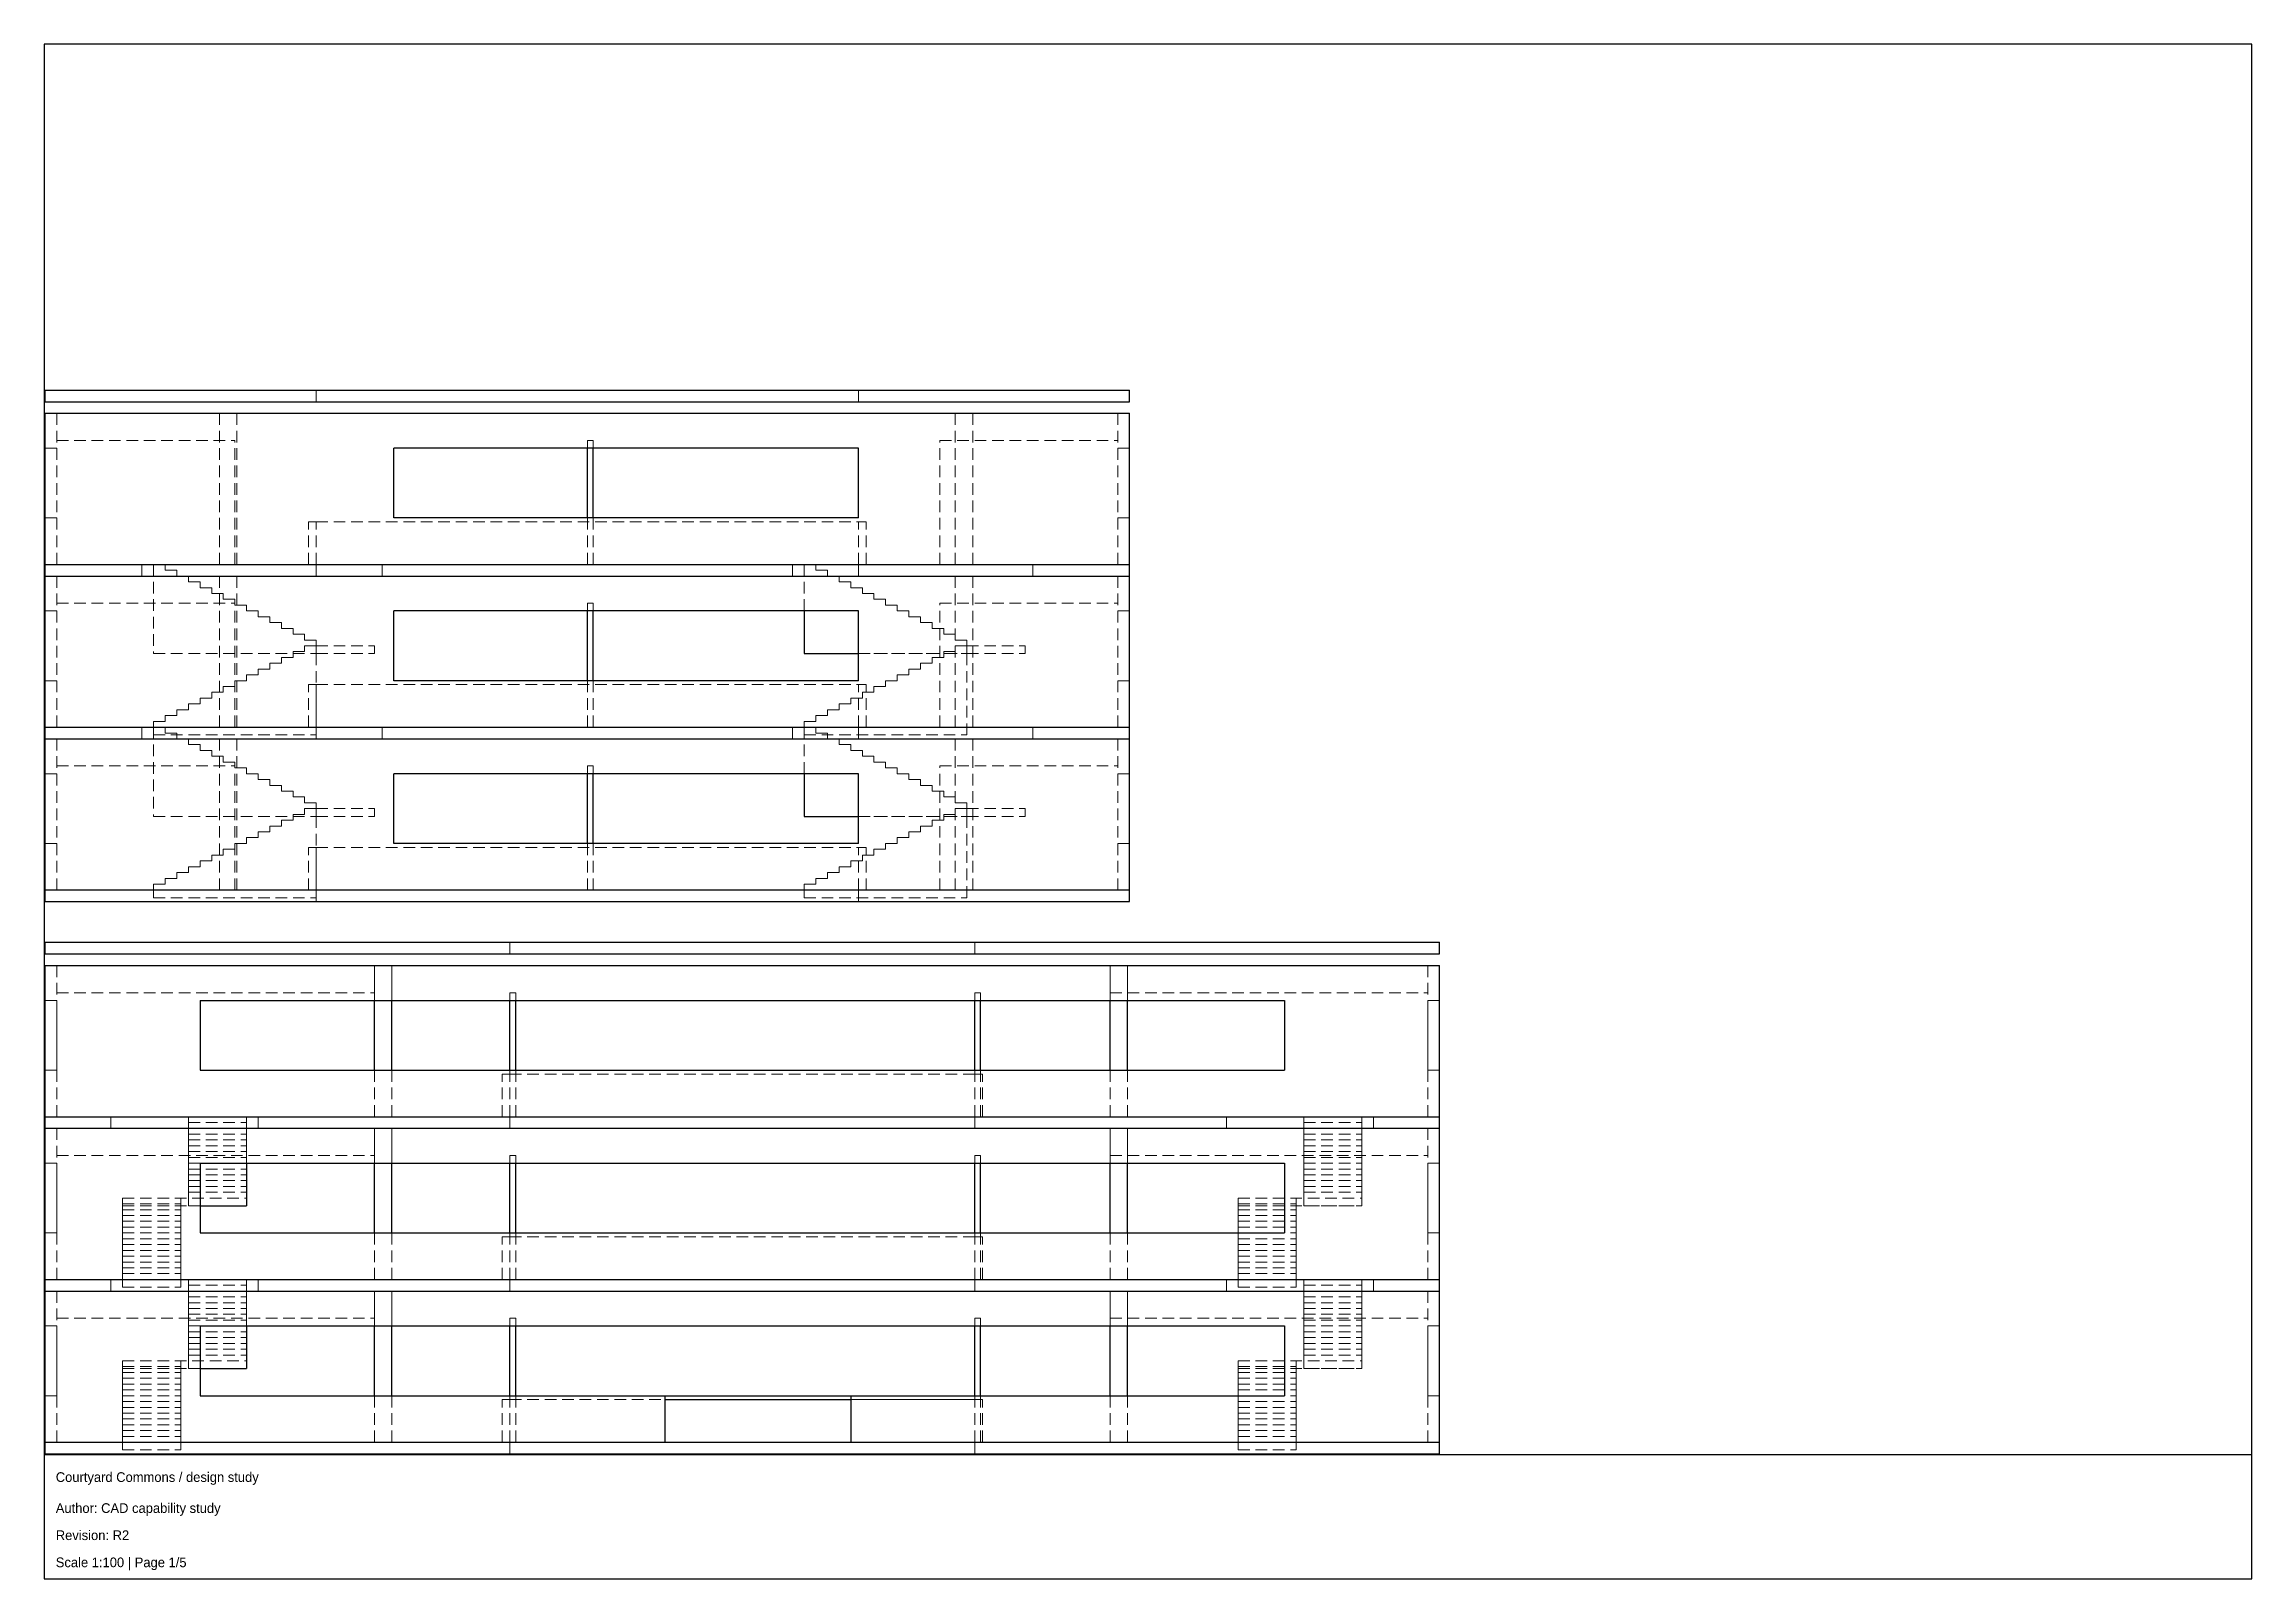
# Model space of a CAD drawing. Header units: millimetres. Extents: x 50012 to 50582, y 12 to 408.
import ezdxf

# ---------------------------------------------------------------- set-up
doc = ezdxf.new("R2010")
doc.units = ezdxf.units.MM
doc.linetypes.add('DASHED', pattern=[4.5, 3, -1.5])
doc.layers.add('90 Derived drawings', color=7, linetype='CONTINUOUS', lineweight=25, true_color=0x202020)
doc.layers.add('Default', color=7, linetype='CONTINUOUS', lineweight=25, true_color=0x4f8cff)

msp = doc.modelspace()

# ---------------------------------------------------------------- texts
at = {"layer": 'Default', "linetype": 'CONTINUOUS', "lineweight": 25, "true_color": 0x4f8cff}
for s, p in [('Courtyard Commons / design study', (50015, 37)), ('Author: CAD capability study', (50015, 29)), ('Revision: R2', (50015, 22)), ('Scale 1:100 | Page 1/5', (50015, 15))]:
    msp.add_text(s, height=2.5, dxfattribs=at).set_placement(p)

# ---------------------------------------------------------------- linework, layer by layer
at = {"layer": '90 Derived drawings', "linetype": 'CONTINUOUS', "lineweight": 25, "true_color": 0x202020}
for p, q in [((50012.25, 315.75), (50012.25, 318.75)), ((50012.25, 318.75), (50292.25, 318.75)), ((50012.25, 315.75), (50292.25, 315.75)), ((50292.25, 315.75), (50292.25, 318.75)), ((50012.25, 273.75), (50012.25, 312.75)), ((50012.25, 312.75), (50292.25, 312.75)), ((50292.25, 273.75), (50292.25, 312.75)), ((50102.25, 285.75), (50102.25, 303.75)), ((50152.25, 303.75), (50102.25, 303.75)), ((50222.25, 303.75), (50102.25, 303.75)), ((50152.25, 285.75), (50152.25, 303.75)), ((50222.25, 303.75), (50153.75, 303.75)), ((50153.75, 285.75), (50153.75, 303.75)), ((50222.25, 285.75), (50222.25, 303.75)), ((50152.25, 285.75), (50102.25, 285.75)), ((50222.25, 285.75), (50102.25, 285.75)), ((50222.25, 285.75), (50153.75, 285.75)), ((50012.25, 270.75), (50012.25, 273.75)), ((50012.25, 273.75), (50292.25, 273.75)), ((50012.25, 273.75), (50292.25, 273.75)), ((50292.25, 270.75), (50292.25, 273.75)), ((50012.25, 231.75), (50012.25, 270.75)), ((50012.25, 270.75), (50292.25, 270.75)), ((50012.25, 270.75), (50292.25, 270.75)), ((50292.25, 231.75), (50292.25, 270.75)), ((50102.25, 243.75), (50102.25, 261.75)), ((50152.25, 261.75), (50102.25, 261.75)), ((50222.25, 261.75), (50102.25, 261.75)), ((50152.25, 243.75), (50152.25, 261.75)), ((50208.25, 261.75), (50153.75, 261.75)), ((50153.75, 243.75), (50153.75, 261.75)), ((50208.25, 261.75), (50208.25, 250.75)), ((50222.25, 243.75), (50222.25, 261.75)), ((50208.25, 250.75), (50222.25, 250.75)), ((50222.25, 243.75), (50222.25, 250.75)), ((50152.25, 243.75), (50102.25, 243.75)), ((50222.25, 243.75), (50102.25, 243.75)), ((50222.25, 243.75), (50153.75, 243.75)), ((50012.25, 228.75), (50012.25, 231.75)), ((50012.25, 231.75), (50292.25, 231.75)), ((50012.25, 231.75), (50292.25, 231.75)), ((50012.25, 189.75), (50012.25, 228.75)), ((50012.25, 228.75), (50292.25, 228.75)), ((50012.25, 228.75), (50292.25, 228.75)), ((50292.25, 228.75), (50292.25, 231.75)), ((50292.25, 189.75), (50292.25, 228.75)), ((50102.25, 201.75), (50102.25, 219.75)), ((50152.25, 219.75), (50102.25, 219.75)), ((50222.25, 219.75), (50102.25, 219.75)), ((50152.25, 201.75), (50152.25, 219.75)), ((50208.25, 219.75), (50153.75, 219.75)), ((50153.75, 201.75), (50153.75, 219.75)), ((50208.25, 219.75), (50208.25, 208.75)), ((50222.25, 201.75), (50222.25, 219.75)), ((50208.25, 208.75), (50222.25, 208.75)), ((50222.25, 201.75), (50222.25, 208.75)), ((50152.25, 201.75), (50102.25, 201.75)), ((50222.25, 201.75), (50102.25, 201.75)), ((50222.25, 201.75), (50153.75, 201.75)), ((50012.25, 186.75), (50012.25, 189.75)), ((50012.25, 189.75), (50292.25, 189.75)), ((50012.25, 189.75), (50292.25, 189.75)), ((50292.25, 186.75), (50292.25, 189.75)), ((50012.25, 186.75), (50292.25, 186.75)), ((50012.25, 173.25), (50012.25, 176.25)), ((50012.25, 176.25), (50372.25, 176.25)), ((50012.25, 173.25), (50372.25, 173.25)), ((50372.25, 173.25), (50372.25, 176.25)), ((50012.25, 131.25), (50012.25, 170.25)), ((50012.25, 170.25), (50372.25, 170.25)), ((50372.25, 131.25), (50372.25, 170.25)), ((50052.25, 161.25), (50052.25, 143.25)), ((50052.25, 161.25), (50332.25, 161.25)), ((50097.25, 143.25), (50097.25, 161.25)), ((50101.75, 161.25), (50132.25, 161.25)), ((50101.75, 143.25), (50101.75, 161.25)), ((50132.25, 143.25), (50132.25, 161.25)), ((50133.75, 161.25), (50252.25, 161.25)), ((50133.75, 143.25), (50133.75, 161.25)), ((50252.25, 143.25), (50252.25, 161.25)), ((50253.75, 161.25), (50287.25, 161.25)), ((50253.75, 143.25), (50253.75, 161.25)), ((50287.25, 143.25), (50287.25, 161.25)), ((50291.75, 143.25), (50291.75, 161.25)), ((50332.25, 161.25), (50332.25, 143.25)), ((50052.25, 143.25), (50332.25, 143.25)), ((50101.75, 143.25), (50132.25, 143.25)), ((50133.75, 143.25), (50252.25, 143.25)), ((50253.75, 143.25), (50287.25, 143.25)), ((50012.25, 128.25), (50012.25, 131.25)), ((50012.25, 131.25), (50372.25, 131.25)), ((50012.25, 131.25), (50372.25, 131.25)), ((50372.25, 128.25), (50372.25, 131.25)), ((50012.25, 89.25), (50012.25, 128.25)), ((50012.25, 128.25), (50372.25, 128.25)), ((50012.25, 128.25), (50372.25, 128.25)), ((50372.25, 89.25), (50372.25, 128.25)), ((50052.25, 119.25), (50052.25, 101.25)), ((50052.25, 119.25), (50332.25, 119.25)), ((50064.25, 119.25), (50064.25, 108.25)), ((50097.25, 101.25), (50097.25, 119.25)), ((50101.75, 119.25), (50132.25, 119.25)), ((50101.75, 101.25), (50101.75, 119.25)), ((50132.25, 101.25), (50132.25, 119.25)), ((50133.75, 119.25), (50252.25, 119.25)), ((50133.75, 101.25), (50133.75, 119.25)), ((50252.25, 101.25), (50252.25, 119.25)), ((50253.75, 119.25), (50287.25, 119.25)), ((50253.75, 101.25), (50253.75, 119.25)), ((50287.25, 101.25), (50287.25, 119.25)), ((50291.75, 101.25), (50291.75, 119.25)), ((50332.25, 119.25), (50332.25, 101.25)), ((50052.25, 108.25), (50064.25, 108.25)), ((50052.25, 101.25), (50332.25, 101.25)), ((50101.75, 101.25), (50132.25, 101.25)), ((50133.75, 101.25), (50252.25, 101.25)), ((50253.75, 101.25), (50287.25, 101.25)), ((50012.25, 86.25), (50012.25, 89.25)), ((50012.25, 89.25), (50372.25, 89.25)), ((50012.25, 89.25), (50372.25, 89.25)), ((50012.25, 47.25), (50012.25, 86.25)), ((50012.25, 86.25), (50372.25, 86.25)), ((50012.25, 86.25), (50372.25, 86.25)), ((50372.25, 86.25), (50372.25, 89.25)), ((50372.25, 47.25), (50372.25, 86.25)), ((50052.25, 77.25), (50052.25, 59.25)), ((50052.25, 77.25), (50332.25, 77.25)), ((50064.25, 77.25), (50064.25, 66.25)), ((50097.25, 59.25), (50097.25, 77.25)), ((50101.75, 77.25), (50132.25, 77.25)), ((50101.75, 59.25), (50101.75, 77.25)), ((50132.25, 59.25), (50132.25, 77.25)), ((50133.75, 77.25), (50252.25, 77.25)), ((50133.75, 59.25), (50133.75, 77.25)), ((50252.25, 59.25), (50252.25, 77.25)), ((50253.75, 77.25), (50287.25, 77.25)), ((50253.75, 59.25), (50253.75, 77.25)), ((50287.25, 59.25), (50287.25, 77.25)), ((50291.75, 59.25), (50291.75, 77.25)), ((50332.25, 77.25), (50332.25, 59.25)), ((50052.25, 66.25), (50064.25, 66.25)), ((50052.25, 59.25), (50172.25, 59.25)), ((50172.25, 59.25), (50172.25, 47.25)), ((50172.25, 59.25), (50220.25, 59.25)), ((50172.25, 58.25), (50220.25, 58.25)), ((50220.25, 59.25), (50220.25, 47.25)), ((50220.25, 59.25), (50332.25, 59.25)), ((50012.25, 44.25), (50012.25, 47.25)), ((50012.25, 47.25), (50372.25, 47.25)), ((50012.25, 47.25), (50172.25, 47.25)), ((50220.25, 47.25), (50372.25, 47.25)), ((50372.25, 44.25), (50372.25, 47.25)), ((50012.25, 44.25), (50372.25, 44.25))]:
    msp.add_line(p, q, dxfattribs=at)
at = {"layer": '90 Derived drawings', "linetype": 'DASHED', "lineweight": 18, "true_color": 0x202020}
for p, q in [((50082.25, 315.75), (50082.25, 318.75)), ((50082.25, 318.75), (50222.25, 318.75)), ((50082.25, 315.75), (50222.25, 315.75)), ((50222.25, 315.75), (50222.25, 318.75)), ((50015.25, 273.75), (50015.25, 312.75)), ((50015.25, 312.75), (50289.25, 312.75)), ((50057.25, 273.75), (50057.25, 312.75)), ((50057.25, 312.75), (50061.75, 312.75)), ((50057.25, 273.75), (50057.25, 312.75)), ((50057.25, 312.75), (50061.75, 312.75)), ((50061.75, 273.75), (50061.75, 312.75)), ((50061.75, 273.75), (50061.75, 312.75)), ((50247.25, 273.75), (50247.25, 312.75)), ((50247.25, 312.75), (50251.75, 312.75)), ((50247.25, 273.75), (50247.25, 312.75)), ((50247.25, 312.75), (50251.75, 312.75)), ((50251.75, 273.75), (50251.75, 312.75)), ((50251.75, 273.75), (50251.75, 312.75)), ((50289.25, 273.75), (50289.25, 312.75)), ((50012.25, 303.75), (50012.25, 285.75)), ((50012.25, 303.75), (50015.25, 303.75)), ((50015.25, 273.75), (50015.25, 305.75)), ((50015.25, 305.75), (50061.25, 305.75)), ((50015.25, 303.75), (50015.25, 285.75)), ((50061.25, 273.75), (50061.25, 305.75)), ((50152.25, 273.75), (50152.25, 305.75)), ((50152.25, 305.75), (50153.75, 305.75)), ((50152.25, 303.75), (50152.25, 305.75)), ((50152.25, 273.75), (50152.25, 305.75)), ((50152.25, 305.75), (50153.75, 305.75)), ((50153.75, 303.75), (50152.25, 303.75)), ((50153.75, 273.75), (50153.75, 305.75)), ((50153.75, 303.75), (50153.75, 305.75)), ((50153.75, 273.75), (50153.75, 305.75)), ((50243.25, 273.75), (50243.25, 305.75)), ((50243.25, 305.75), (50289.25, 305.75)), ((50289.25, 273.75), (50289.25, 305.75)), ((50289.25, 303.75), (50289.25, 285.75)), ((50289.25, 303.75), (50292.25, 303.75)), ((50292.25, 303.75), (50292.25, 285.75)), ((50012.25, 285.75), (50015.25, 285.75)), ((50153.75, 285.75), (50152.25, 285.75)), ((50152.25, 273.75), (50152.25, 285.75)), ((50153.75, 273.75), (50153.75, 285.75)), ((50289.25, 285.75), (50292.25, 285.75)), ((50080.25, 273.75), (50080.25, 284.75)), ((50080.25, 284.75), (50082.25, 284.75)), ((50082.25, 273.75), (50082.25, 284.75)), ((50082.25, 273.75), (50082.25, 284.75)), ((50082.25, 284.75), (50222.25, 284.75)), ((50082.25, 273.75), (50082.25, 284.75)), ((50082.25, 284.75), (50222.25, 284.75)), ((50222.25, 273.75), (50222.25, 284.75)), ((50222.25, 284.75), (50224.25, 284.75)), ((50222.25, 273.75), (50222.25, 284.75)), ((50222.25, 273.75), (50222.25, 284.75)), ((50224.25, 273.75), (50224.25, 284.75)), ((50015.25, 273.75), (50289.25, 273.75)), ((50015.25, 273.75), (50061.25, 273.75)), ((50037.25, 270.75), (50037.25, 273.75)), ((50037.25, 273.75), (50099.25, 273.75)), ((50040.25, 273.75), (50040.25, 250.75)), ((50043.25, 273.75), (50040.25, 273.75)), ((50043.25, 272.25), (50043.25, 273.75)), ((50057.25, 273.75), (50061.75, 273.75)), ((50057.25, 273.75), (50061.75, 273.75)), ((50080.25, 273.75), (50082.25, 273.75)), ((50082.25, 270.75), (50082.25, 273.75)), ((50082.25, 273.75), (50222.25, 273.75)), ((50082.25, 273.75), (50222.25, 273.75)), ((50082.25, 273.75), (50222.25, 273.75)), ((50099.25, 270.75), (50099.25, 273.75)), ((50152.25, 273.75), (50153.75, 273.75)), ((50152.25, 273.75), (50153.75, 273.75)), ((50205.25, 270.75), (50205.25, 273.75)), ((50205.25, 273.75), (50267.25, 273.75)), ((50208.25, 273.75), (50208.25, 261.75)), ((50208.25, 273.75), (50208.25, 250.75)), ((50211.25, 273.75), (50208.25, 273.75)), ((50211.25, 272.25), (50211.25, 273.75)), ((50222.25, 270.75), (50222.25, 273.75)), ((50222.25, 273.75), (50224.25, 273.75)), ((50243.25, 273.75), (50289.25, 273.75)), ((50247.25, 273.75), (50251.75, 273.75)), ((50247.25, 273.75), (50251.75, 273.75)), ((50267.25, 270.75), (50267.25, 273.75)), ((50015.25, 231.75), (50015.25, 270.75)), ((50015.25, 270.75), (50289.25, 270.75)), ((50037.25, 270.75), (50099.25, 270.75)), ((50046.25, 272.25), (50043.25, 272.25)), ((50046.25, 270.75), (50046.25, 272.25)), ((50049.25, 270.75), (50046.25, 270.75)), ((50049.25, 269.25), (50049.25, 270.75)), ((50052.25, 269.25), (50049.25, 269.25)), ((50052.25, 267.75), (50052.25, 269.25)), ((50057.25, 231.75), (50057.25, 270.75)), ((50057.25, 270.75), (50061.75, 270.75)), ((50057.25, 231.75), (50057.25, 270.75)), ((50057.25, 270.75), (50061.75, 270.75)), ((50061.75, 231.75), (50061.75, 270.75)), ((50061.75, 231.75), (50061.75, 270.75)), ((50082.25, 270.75), (50222.25, 270.75)), ((50205.25, 270.75), (50267.25, 270.75)), ((50214.25, 272.25), (50211.25, 272.25)), ((50214.25, 270.75), (50214.25, 272.25)), ((50217.25, 270.75), (50214.25, 270.75)), ((50217.25, 269.25), (50217.25, 270.75)), ((50220.25, 269.25), (50217.25, 269.25)), ((50220.25, 267.75), (50220.25, 269.25)), ((50247.25, 231.75), (50247.25, 270.75)), ((50247.25, 270.75), (50251.75, 270.75)), ((50247.25, 231.75), (50247.25, 270.75)), ((50247.25, 270.75), (50251.75, 270.75)), ((50251.75, 231.75), (50251.75, 270.75)), ((50251.75, 231.75), (50251.75, 270.75)), ((50289.25, 231.75), (50289.25, 270.75)), ((50015.25, 231.75), (50015.25, 263.75)), ((50015.25, 263.75), (50061.25, 263.75)), ((50055.25, 267.75), (50052.25, 267.75)), ((50055.25, 266.25), (50055.25, 267.75)), ((50058.25, 266.25), (50055.25, 266.25)), ((50058.25, 264.75), (50058.25, 266.25)), ((50061.25, 264.75), (50058.25, 264.75)), ((50061.25, 263.25), (50061.25, 264.75)), ((50061.25, 231.75), (50061.25, 263.75)), ((50064.25, 263.25), (50061.25, 263.25)), ((50064.25, 261.75), (50064.25, 263.25)), ((50152.25, 231.75), (50152.25, 263.75)), ((50152.25, 263.75), (50153.75, 263.75)), ((50152.25, 261.75), (50152.25, 263.75)), ((50152.25, 231.75), (50152.25, 263.75)), ((50152.25, 263.75), (50153.75, 263.75)), ((50153.75, 231.75), (50153.75, 263.75)), ((50153.75, 261.75), (50153.75, 263.75)), ((50153.75, 231.75), (50153.75, 263.75)), ((50223.25, 267.75), (50220.25, 267.75)), ((50223.25, 266.25), (50223.25, 267.75)), ((50226.25, 266.25), (50223.25, 266.25)), ((50226.25, 264.75), (50226.25, 266.25)), ((50229.25, 264.75), (50226.25, 264.75)), ((50229.25, 263.25), (50229.25, 264.75)), ((50232.25, 263.25), (50229.25, 263.25)), ((50232.25, 261.75), (50232.25, 263.25)), ((50243.25, 231.75), (50243.25, 263.75)), ((50243.25, 263.75), (50289.25, 263.75)), ((50289.25, 231.75), (50289.25, 263.75)), ((50012.25, 261.75), (50012.25, 243.75)), ((50012.25, 261.75), (50015.25, 261.75)), ((50015.25, 261.75), (50015.25, 243.75)), ((50067.25, 261.75), (50064.25, 261.75)), ((50067.25, 260.25), (50067.25, 261.75)), ((50070.25, 260.25), (50067.25, 260.25)), ((50070.25, 258.75), (50070.25, 260.25)), ((50073.25, 258.75), (50070.25, 258.75)), ((50073.25, 257.25), (50073.25, 258.75)), ((50076.25, 257.25), (50073.25, 257.25)), ((50076.25, 255.75), (50076.25, 257.25)), ((50153.75, 261.75), (50152.25, 261.75)), ((50222.25, 261.75), (50208.25, 261.75)), ((50222.25, 250.75), (50222.25, 261.75)), ((50235.25, 261.75), (50232.25, 261.75)), ((50235.25, 260.25), (50235.25, 261.75)), ((50238.25, 260.25), (50235.25, 260.25)), ((50238.25, 258.75), (50238.25, 260.25)), ((50241.25, 258.75), (50238.25, 258.75)), ((50241.25, 257.25), (50241.25, 258.75)), ((50244.25, 257.25), (50241.25, 257.25)), ((50244.25, 255.75), (50244.25, 257.25)), ((50289.25, 261.75), (50289.25, 243.75)), ((50289.25, 261.75), (50292.25, 261.75)), ((50292.25, 261.75), (50292.25, 243.75)), ((50079.25, 255.75), (50076.25, 255.75)), ((50076.25, 251.25), (50076.25, 249.75)), ((50079.25, 251.25), (50076.25, 251.25)), ((50079.25, 254.25), (50079.25, 255.75)), ((50082.25, 254.25), (50079.25, 254.25)), ((50079.25, 252.75), (50079.25, 251.25)), ((50082.25, 252.75), (50079.25, 252.75)), ((50082.25, 252.75), (50082.25, 254.25)), ((50082.25, 229.75), (50082.25, 252.75)), ((50082.25, 250.75), (50082.25, 252.75)), ((50082.25, 250.75), (50082.25, 252.75)), ((50082.25, 252.75), (50097.25, 252.75)), ((50097.25, 250.75), (50097.25, 252.75)), ((50247.25, 255.75), (50244.25, 255.75)), ((50244.25, 251.25), (50244.25, 249.75)), ((50247.25, 251.25), (50244.25, 251.25)), ((50247.25, 254.25), (50247.25, 255.75)), ((50250.25, 254.25), (50247.25, 254.25)), ((50247.25, 252.75), (50247.25, 251.25)), ((50250.25, 252.75), (50247.25, 252.75)), ((50250.25, 252.75), (50250.25, 254.25)), ((50250.25, 229.75), (50250.25, 252.75)), ((50250.25, 250.75), (50250.25, 252.75)), ((50250.25, 250.75), (50250.25, 252.75)), ((50250.25, 252.75), (50265.25, 252.75)), ((50265.25, 250.75), (50265.25, 252.75)), ((50040.25, 250.75), (50082.25, 250.75)), ((50064.25, 245.25), (50064.25, 243.75)), ((50067.25, 245.25), (50064.25, 245.25)), ((50067.25, 246.75), (50067.25, 245.25)), ((50070.25, 246.75), (50067.25, 246.75)), ((50070.25, 248.25), (50070.25, 246.75)), ((50073.25, 248.25), (50070.25, 248.25)), ((50073.25, 249.75), (50073.25, 248.25)), ((50076.25, 249.75), (50073.25, 249.75)), ((50082.25, 250.75), (50097.25, 250.75)), ((50208.25, 250.75), (50250.25, 250.75)), ((50222.25, 250.75), (50250.25, 250.75)), ((50232.25, 245.25), (50232.25, 243.75)), ((50235.25, 245.25), (50232.25, 245.25)), ((50235.25, 246.75), (50235.25, 245.25)), ((50238.25, 246.75), (50235.25, 246.75)), ((50238.25, 248.25), (50238.25, 246.75)), ((50241.25, 248.25), (50238.25, 248.25)), ((50241.25, 249.75), (50241.25, 248.25)), ((50244.25, 249.75), (50241.25, 249.75)), ((50250.25, 250.75), (50265.25, 250.75)), ((50012.25, 243.75), (50015.25, 243.75)), ((50055.25, 240.75), (50055.25, 239.25)), ((50058.25, 240.75), (50055.25, 240.75)), ((50058.25, 242.25), (50058.25, 240.75)), ((50061.25, 242.25), (50058.25, 242.25)), ((50061.25, 243.75), (50061.25, 242.25)), ((50064.25, 243.75), (50061.25, 243.75)), ((50080.25, 231.75), (50080.25, 242.75)), ((50080.25, 242.75), (50082.25, 242.75)), ((50082.25, 231.75), (50082.25, 242.75)), ((50082.25, 231.75), (50082.25, 242.75)), ((50082.25, 242.75), (50222.25, 242.75)), ((50082.25, 231.75), (50082.25, 242.75)), ((50082.25, 242.75), (50222.25, 242.75)), ((50153.75, 243.75), (50152.25, 243.75)), ((50152.25, 231.75), (50152.25, 243.75)), ((50153.75, 231.75), (50153.75, 243.75)), ((50222.25, 231.75), (50222.25, 242.75)), ((50222.25, 242.75), (50224.25, 242.75)), ((50222.25, 231.75), (50222.25, 242.75)), ((50222.25, 231.75), (50222.25, 242.75)), ((50223.25, 240.75), (50223.25, 239.25)), ((50226.25, 240.75), (50223.25, 240.75)), ((50224.25, 231.75), (50224.25, 242.75)), ((50226.25, 242.25), (50226.25, 240.75)), ((50229.25, 242.25), (50226.25, 242.25)), ((50229.25, 243.75), (50229.25, 242.25)), ((50232.25, 243.75), (50229.25, 243.75)), ((50289.25, 243.75), (50292.25, 243.75)), ((50043.25, 234.75), (50043.25, 233.25)), ((50046.25, 234.75), (50043.25, 234.75)), ((50046.25, 236.25), (50046.25, 234.75)), ((50049.25, 236.25), (50046.25, 236.25)), ((50049.25, 237.75), (50049.25, 236.25)), ((50052.25, 237.75), (50049.25, 237.75)), ((50052.25, 239.25), (50052.25, 237.75)), ((50055.25, 239.25), (50052.25, 239.25)), ((50211.25, 234.75), (50211.25, 233.25)), ((50214.25, 234.75), (50211.25, 234.75)), ((50214.25, 236.25), (50214.25, 234.75)), ((50217.25, 236.25), (50214.25, 236.25)), ((50217.25, 237.75), (50217.25, 236.25)), ((50220.25, 237.75), (50217.25, 237.75)), ((50220.25, 239.25), (50220.25, 237.75)), ((50223.25, 239.25), (50220.25, 239.25)), ((50015.25, 231.75), (50289.25, 231.75)), ((50015.25, 231.75), (50061.25, 231.75)), ((50015.25, 189.75), (50015.25, 228.75)), ((50015.25, 228.75), (50289.25, 228.75)), ((50037.25, 228.75), (50037.25, 231.75)), ((50037.25, 231.75), (50099.25, 231.75)), ((50037.25, 228.75), (50099.25, 228.75)), ((50040.25, 233.25), (50040.25, 231.75)), ((50043.25, 233.25), (50040.25, 233.25)), ((50040.25, 231.75), (50040.25, 208.75)), ((50043.25, 231.75), (50040.25, 231.75)), ((50040.25, 231.75), (50040.25, 229.75)), ((50040.25, 229.75), (50082.25, 229.75)), ((50043.25, 230.25), (50043.25, 231.75)), ((50046.25, 230.25), (50043.25, 230.25)), ((50046.25, 228.75), (50046.25, 230.25)), ((50049.25, 228.75), (50046.25, 228.75)), ((50049.25, 227.25), (50049.25, 228.75)), ((50057.25, 231.75), (50061.75, 231.75)), ((50057.25, 231.75), (50061.75, 231.75)), ((50057.25, 189.75), (50057.25, 228.75)), ((50057.25, 228.75), (50061.75, 228.75)), ((50057.25, 189.75), (50057.25, 228.75)), ((50057.25, 228.75), (50061.75, 228.75)), ((50061.75, 189.75), (50061.75, 228.75)), ((50061.75, 189.75), (50061.75, 228.75)), ((50080.25, 231.75), (50082.25, 231.75)), ((50082.25, 228.75), (50082.25, 231.75)), ((50082.25, 231.75), (50222.25, 231.75)), ((50082.25, 231.75), (50222.25, 231.75)), ((50082.25, 231.75), (50222.25, 231.75)), ((50082.25, 228.75), (50222.25, 228.75)), ((50099.25, 228.75), (50099.25, 231.75)), ((50152.25, 231.75), (50153.75, 231.75)), ((50152.25, 231.75), (50153.75, 231.75)), ((50205.25, 228.75), (50205.25, 231.75)), ((50205.25, 231.75), (50267.25, 231.75)), ((50205.25, 228.75), (50267.25, 228.75)), ((50208.25, 233.25), (50208.25, 231.75)), ((50211.25, 233.25), (50208.25, 233.25)), ((50208.25, 231.75), (50208.25, 219.75)), ((50208.25, 231.75), (50208.25, 208.75)), ((50211.25, 231.75), (50208.25, 231.75)), ((50208.25, 231.75), (50208.25, 229.75)), ((50208.25, 229.75), (50250.25, 229.75)), ((50211.25, 230.25), (50211.25, 231.75)), ((50214.25, 230.25), (50211.25, 230.25)), ((50214.25, 228.75), (50214.25, 230.25)), ((50217.25, 228.75), (50214.25, 228.75)), ((50217.25, 227.25), (50217.25, 228.75)), ((50222.25, 228.75), (50222.25, 231.75)), ((50222.25, 231.75), (50224.25, 231.75)), ((50243.25, 231.75), (50289.25, 231.75)), ((50247.25, 231.75), (50251.75, 231.75)), ((50247.25, 231.75), (50251.75, 231.75)), ((50247.25, 189.75), (50247.25, 228.75)), ((50247.25, 228.75), (50251.75, 228.75)), ((50247.25, 189.75), (50247.25, 228.75)), ((50247.25, 228.75), (50251.75, 228.75)), ((50251.75, 189.75), (50251.75, 228.75)), ((50251.75, 189.75), (50251.75, 228.75)), ((50267.25, 228.75), (50267.25, 231.75)), ((50289.25, 189.75), (50289.25, 228.75)), ((50052.25, 227.25), (50049.25, 227.25)), ((50052.25, 225.75), (50052.25, 227.25)), ((50055.25, 225.75), (50052.25, 225.75)), ((50055.25, 224.25), (50055.25, 225.75)), ((50058.25, 224.25), (50055.25, 224.25)), ((50058.25, 222.75), (50058.25, 224.25)), ((50061.25, 222.75), (50058.25, 222.75)), ((50061.25, 221.25), (50061.25, 222.75)), ((50220.25, 227.25), (50217.25, 227.25)), ((50220.25, 225.75), (50220.25, 227.25)), ((50223.25, 225.75), (50220.25, 225.75)), ((50223.25, 224.25), (50223.25, 225.75)), ((50226.25, 224.25), (50223.25, 224.25)), ((50226.25, 222.75), (50226.25, 224.25)), ((50229.25, 222.75), (50226.25, 222.75)), ((50229.25, 221.25), (50229.25, 222.75)), ((50012.25, 219.75), (50012.25, 201.75)), ((50012.25, 219.75), (50015.25, 219.75)), ((50015.25, 189.75), (50015.25, 221.75)), ((50015.25, 221.75), (50061.25, 221.75)), ((50015.25, 219.75), (50015.25, 201.75)), ((50061.25, 189.75), (50061.25, 221.75)), ((50064.25, 221.25), (50061.25, 221.25)), ((50064.25, 219.75), (50064.25, 221.25)), ((50067.25, 219.75), (50064.25, 219.75)), ((50067.25, 218.25), (50067.25, 219.75)), ((50070.25, 218.25), (50067.25, 218.25)), ((50070.25, 216.75), (50070.25, 218.25)), ((50073.25, 216.75), (50070.25, 216.75)), ((50073.25, 215.25), (50073.25, 216.75)), ((50152.25, 189.75), (50152.25, 221.75)), ((50152.25, 221.75), (50153.75, 221.75)), ((50152.25, 219.75), (50152.25, 221.75)), ((50152.25, 189.75), (50152.25, 221.75)), ((50152.25, 221.75), (50153.75, 221.75)), ((50153.75, 219.75), (50152.25, 219.75)), ((50153.75, 189.75), (50153.75, 221.75)), ((50153.75, 219.75), (50153.75, 221.75)), ((50153.75, 189.75), (50153.75, 221.75)), ((50222.25, 219.75), (50208.25, 219.75)), ((50222.25, 208.75), (50222.25, 219.75)), ((50232.25, 221.25), (50229.25, 221.25)), ((50232.25, 219.75), (50232.25, 221.25)), ((50235.25, 219.75), (50232.25, 219.75)), ((50235.25, 218.25), (50235.25, 219.75)), ((50238.25, 218.25), (50235.25, 218.25)), ((50238.25, 216.75), (50238.25, 218.25)), ((50241.25, 216.75), (50238.25, 216.75)), ((50241.25, 215.25), (50241.25, 216.75)), ((50243.25, 189.75), (50243.25, 221.75)), ((50243.25, 221.75), (50289.25, 221.75)), ((50289.25, 189.75), (50289.25, 221.75)), ((50289.25, 219.75), (50289.25, 201.75)), ((50289.25, 219.75), (50292.25, 219.75)), ((50292.25, 219.75), (50292.25, 201.75)), ((50076.25, 215.25), (50073.25, 215.25)), ((50076.25, 213.75), (50076.25, 215.25)), ((50079.25, 213.75), (50076.25, 213.75)), ((50079.25, 212.25), (50079.25, 213.75)), ((50082.25, 212.25), (50079.25, 212.25)), ((50082.25, 210.75), (50082.25, 212.25)), ((50244.25, 215.25), (50241.25, 215.25)), ((50244.25, 213.75), (50244.25, 215.25)), ((50247.25, 213.75), (50244.25, 213.75)), ((50247.25, 212.25), (50247.25, 213.75)), ((50250.25, 212.25), (50247.25, 212.25)), ((50250.25, 210.75), (50250.25, 212.25)), ((50040.25, 208.75), (50082.25, 208.75)), ((50070.25, 206.25), (50070.25, 204.75)), ((50073.25, 206.25), (50070.25, 206.25)), ((50073.25, 207.75), (50073.25, 206.25)), ((50076.25, 207.75), (50073.25, 207.75)), ((50076.25, 209.25), (50076.25, 207.75)), ((50079.25, 209.25), (50076.25, 209.25)), ((50079.25, 210.75), (50079.25, 209.25)), ((50082.25, 210.75), (50079.25, 210.75)), ((50082.25, 187.75), (50082.25, 210.75)), ((50082.25, 208.75), (50082.25, 210.75)), ((50082.25, 208.75), (50082.25, 210.75)), ((50082.25, 210.75), (50097.25, 210.75)), ((50082.25, 208.75), (50097.25, 208.75)), ((50097.25, 208.75), (50097.25, 210.75)), ((50208.25, 208.75), (50250.25, 208.75)), ((50222.25, 208.75), (50250.25, 208.75)), ((50238.25, 206.25), (50238.25, 204.75)), ((50241.25, 206.25), (50238.25, 206.25)), ((50241.25, 207.75), (50241.25, 206.25)), ((50244.25, 207.75), (50241.25, 207.75)), ((50244.25, 209.25), (50244.25, 207.75)), ((50247.25, 209.25), (50244.25, 209.25)), ((50247.25, 210.75), (50247.25, 209.25)), ((50250.25, 210.75), (50247.25, 210.75)), ((50250.25, 187.75), (50250.25, 210.75)), ((50250.25, 208.75), (50250.25, 210.75)), ((50250.25, 208.75), (50250.25, 210.75)), ((50250.25, 210.75), (50265.25, 210.75)), ((50250.25, 208.75), (50265.25, 208.75)), ((50265.25, 208.75), (50265.25, 210.75)), ((50012.25, 201.75), (50012.25, 189.75)), ((50012.25, 201.75), (50015.25, 201.75)), ((50015.25, 201.75), (50015.25, 189.75)), ((50058.25, 200.25), (50058.25, 198.75)), ((50061.25, 200.25), (50058.25, 200.25)), ((50061.25, 201.75), (50061.25, 200.25)), ((50064.25, 201.75), (50061.25, 201.75)), ((50064.25, 203.25), (50064.25, 201.75)), ((50067.25, 203.25), (50064.25, 203.25)), ((50067.25, 204.75), (50067.25, 203.25)), ((50070.25, 204.75), (50067.25, 204.75)), ((50080.25, 189.75), (50080.25, 200.75)), ((50080.25, 200.75), (50082.25, 200.75)), ((50082.25, 189.75), (50082.25, 200.75)), ((50082.25, 189.75), (50082.25, 200.75)), ((50082.25, 200.75), (50222.25, 200.75)), ((50082.25, 189.75), (50082.25, 200.75)), ((50082.25, 200.75), (50222.25, 200.75)), ((50153.75, 201.75), (50152.25, 201.75)), ((50152.25, 189.75), (50152.25, 201.75)), ((50153.75, 189.75), (50153.75, 201.75)), ((50222.25, 189.75), (50222.25, 200.75)), ((50222.25, 200.75), (50224.25, 200.75)), ((50222.25, 189.75), (50222.25, 200.75)), ((50222.25, 189.75), (50222.25, 200.75)), ((50224.25, 189.75), (50224.25, 200.75)), ((50226.25, 200.25), (50226.25, 198.75)), ((50229.25, 200.25), (50226.25, 200.25)), ((50229.25, 201.75), (50229.25, 200.25)), ((50232.25, 201.75), (50229.25, 201.75)), ((50232.25, 203.25), (50232.25, 201.75)), ((50235.25, 203.25), (50232.25, 203.25)), ((50235.25, 204.75), (50235.25, 203.25)), ((50238.25, 204.75), (50235.25, 204.75)), ((50289.25, 201.75), (50292.25, 201.75)), ((50046.25, 194.25), (50046.25, 192.75)), ((50049.25, 194.25), (50046.25, 194.25)), ((50049.25, 195.75), (50049.25, 194.25)), ((50052.25, 195.75), (50049.25, 195.75)), ((50052.25, 197.25), (50052.25, 195.75)), ((50055.25, 197.25), (50052.25, 197.25)), ((50055.25, 198.75), (50055.25, 197.25)), ((50058.25, 198.75), (50055.25, 198.75)), ((50214.25, 194.25), (50214.25, 192.75)), ((50217.25, 194.25), (50214.25, 194.25)), ((50217.25, 195.75), (50217.25, 194.25)), ((50220.25, 195.75), (50217.25, 195.75)), ((50220.25, 197.25), (50220.25, 195.75)), ((50223.25, 197.25), (50220.25, 197.25)), ((50223.25, 198.75), (50223.25, 197.25)), ((50226.25, 198.75), (50223.25, 198.75)), ((50012.25, 189.75), (50015.25, 189.75)), ((50015.25, 189.75), (50289.25, 189.75)), ((50015.25, 189.75), (50061.25, 189.75)), ((50040.25, 191.25), (50040.25, 189.75)), ((50043.25, 191.25), (50040.25, 191.25)), ((50040.25, 189.75), (50040.25, 187.75)), ((50043.25, 192.75), (50043.25, 191.25)), ((50046.25, 192.75), (50043.25, 192.75)), ((50057.25, 189.75), (50061.75, 189.75)), ((50057.25, 189.75), (50061.75, 189.75)), ((50080.25, 189.75), (50082.25, 189.75)), ((50082.25, 186.75), (50082.25, 189.75)), ((50082.25, 189.75), (50222.25, 189.75)), ((50082.25, 189.75), (50222.25, 189.75)), ((50082.25, 189.75), (50222.25, 189.75)), ((50152.25, 189.75), (50153.75, 189.75)), ((50152.25, 189.75), (50153.75, 189.75)), ((50208.25, 191.25), (50208.25, 189.75)), ((50211.25, 191.25), (50208.25, 191.25)), ((50208.25, 189.75), (50208.25, 187.75)), ((50211.25, 192.75), (50211.25, 191.25)), ((50214.25, 192.75), (50211.25, 192.75)), ((50222.25, 186.75), (50222.25, 189.75)), ((50222.25, 189.75), (50224.25, 189.75)), ((50243.25, 189.75), (50289.25, 189.75)), ((50247.25, 189.75), (50251.75, 189.75)), ((50247.25, 189.75), (50251.75, 189.75)), ((50040.25, 187.75), (50082.25, 187.75)), ((50082.25, 186.75), (50222.25, 186.75)), ((50208.25, 187.75), (50250.25, 187.75)), ((50132.25, 173.25), (50132.25, 176.25)), ((50252.25, 176.25), (50132.25, 176.25)), ((50252.25, 173.25), (50132.25, 173.25)), ((50252.25, 173.25), (50252.25, 176.25)), ((50015.25, 131.25), (50015.25, 170.25)), ((50369.25, 170.25), (50015.25, 170.25)), ((50097.25, 161.25), (50097.25, 170.25)), ((50097.25, 131.25), (50097.25, 170.25)), ((50097.25, 170.25), (50101.75, 170.25)), ((50097.25, 131.25), (50097.25, 170.25)), ((50097.25, 170.25), (50101.75, 170.25)), ((50101.75, 161.25), (50101.75, 170.25)), ((50101.75, 131.25), (50101.75, 170.25)), ((50101.75, 131.25), (50101.75, 170.25)), ((50287.25, 161.25), (50287.25, 170.25)), ((50287.25, 131.25), (50287.25, 170.25)), ((50287.25, 170.25), (50291.75, 170.25)), ((50287.25, 131.25), (50287.25, 170.25)), ((50287.25, 170.25), (50291.75, 170.25)), ((50291.75, 161.25), (50291.75, 170.25)), ((50291.75, 131.25), (50291.75, 170.25)), ((50291.75, 131.25), (50291.75, 170.25)), ((50369.25, 131.25), (50369.25, 170.25)), ((50012.25, 143.25), (50012.25, 161.25)), ((50012.25, 161.25), (50015.25, 161.25)), ((50015.25, 131.25), (50015.25, 163.25)), ((50015.25, 163.25), (50097.25, 163.25)), ((50015.25, 143.25), (50015.25, 161.25)), ((50052.25, 161.25), (50101.75, 161.25)), ((50097.25, 131.25), (50097.25, 163.25)), ((50132.25, 161.25), (50132.25, 163.25)), ((50132.25, 131.25), (50132.25, 163.25)), ((50132.25, 163.25), (50133.75, 163.25)), ((50132.25, 161.25), (50133.75, 161.25)), ((50133.75, 161.25), (50133.75, 163.25)), ((50133.75, 131.25), (50133.75, 163.25)), ((50252.25, 161.25), (50252.25, 163.25)), ((50252.25, 131.25), (50252.25, 163.25)), ((50252.25, 163.25), (50253.75, 163.25)), ((50252.25, 161.25), (50253.75, 161.25)), ((50253.75, 161.25), (50253.75, 163.25)), ((50253.75, 131.25), (50253.75, 163.25)), ((50287.25, 131.25), (50287.25, 163.25)), ((50287.25, 163.25), (50369.25, 163.25)), ((50287.25, 161.25), (50332.25, 161.25)), ((50369.25, 131.25), (50369.25, 163.25)), ((50369.25, 143.25), (50369.25, 161.25)), ((50369.25, 161.25), (50372.25, 161.25)), ((50372.25, 143.25), (50372.25, 161.25)), ((50012.25, 143.25), (50015.25, 143.25)), ((50052.25, 143.25), (50101.75, 143.25)), ((50097.25, 131.25), (50097.25, 143.25)), ((50101.75, 131.25), (50101.75, 143.25)), ((50132.25, 143.25), (50133.75, 143.25)), ((50132.25, 131.25), (50132.25, 143.25)), ((50133.75, 131.25), (50133.75, 143.25)), ((50252.25, 143.25), (50253.75, 143.25)), ((50252.25, 131.25), (50252.25, 143.25)), ((50253.75, 131.25), (50253.75, 143.25)), ((50287.25, 143.25), (50332.25, 143.25)), ((50287.25, 131.25), (50287.25, 143.25)), ((50291.75, 131.25), (50291.75, 143.25)), ((50369.25, 143.25), (50372.25, 143.25)), ((50130.25, 131.25), (50130.25, 142.25)), ((50130.25, 142.25), (50132.25, 142.25)), ((50132.25, 131.25), (50132.25, 142.25)), ((50132.25, 142.25), (50252.25, 142.25)), ((50132.25, 131.25), (50132.25, 142.25)), ((50132.25, 142.25), (50252.25, 142.25)), ((50132.25, 131.25), (50132.25, 142.25)), ((50252.25, 131.25), (50252.25, 142.25)), ((50252.25, 131.25), (50252.25, 142.25)), ((50252.25, 131.25), (50252.25, 142.25)), ((50252.25, 142.25), (50254.25, 142.25)), ((50254.25, 131.25), (50254.25, 142.25)), ((50369.25, 131.25), (50015.25, 131.25)), ((50015.25, 131.25), (50097.25, 131.25)), ((50029.25, 128.25), (50029.25, 131.25)), ((50067.25, 131.25), (50029.25, 131.25)), ((50049.25, 129.75), (50049.25, 131.25)), ((50049.25, 131.25), (50049.25, 108.25)), ((50049.25, 131.25), (50064.25, 131.25)), ((50064.25, 131.25), (50064.25, 119.25)), ((50064.25, 129.75), (50064.25, 131.25)), ((50067.25, 128.25), (50067.25, 131.25)), ((50097.25, 131.25), (50101.75, 131.25)), ((50097.25, 131.25), (50101.75, 131.25)), ((50130.25, 131.25), (50132.25, 131.25)), ((50132.25, 128.25), (50132.25, 131.25)), ((50252.25, 131.25), (50132.25, 131.25)), ((50132.25, 131.25), (50252.25, 131.25)), ((50132.25, 131.25), (50252.25, 131.25)), ((50132.25, 131.25), (50133.75, 131.25)), ((50252.25, 128.25), (50252.25, 131.25)), ((50252.25, 131.25), (50254.25, 131.25)), ((50252.25, 131.25), (50253.75, 131.25)), ((50287.25, 131.25), (50369.25, 131.25)), ((50287.25, 131.25), (50291.75, 131.25)), ((50287.25, 131.25), (50291.75, 131.25)), ((50317.25, 128.25), (50317.25, 131.25)), ((50355.25, 131.25), (50317.25, 131.25)), ((50337.25, 129.75), (50337.25, 131.25)), ((50337.25, 131.25), (50337.25, 108.25)), ((50337.25, 131.25), (50352.25, 131.25)), ((50352.25, 129.75), (50352.25, 131.25)), ((50352.25, 131.25), (50352.25, 108.25)), ((50355.25, 128.25), (50355.25, 131.25)), ((50015.25, 89.25), (50015.25, 128.25)), ((50369.25, 128.25), (50015.25, 128.25)), ((50067.25, 128.25), (50029.25, 128.25)), ((50049.25, 128.25), (50049.25, 129.75)), ((50049.25, 129.75), (50064.25, 129.75)), ((50049.25, 126.75), (50049.25, 128.25)), ((50049.25, 128.25), (50064.25, 128.25)), ((50049.25, 125.25), (50049.25, 126.75)), ((50049.25, 126.75), (50064.25, 126.75)), ((50064.25, 128.25), (50064.25, 129.75)), ((50064.25, 126.75), (50064.25, 128.25)), ((50064.25, 125.25), (50064.25, 126.75)), ((50097.25, 119.25), (50097.25, 128.25)), ((50097.25, 89.25), (50097.25, 128.25)), ((50097.25, 128.25), (50101.75, 128.25)), ((50097.25, 89.25), (50097.25, 128.25)), ((50097.25, 128.25), (50101.75, 128.25)), ((50101.75, 119.25), (50101.75, 128.25)), ((50101.75, 89.25), (50101.75, 128.25)), ((50101.75, 89.25), (50101.75, 128.25)), ((50252.25, 128.25), (50132.25, 128.25)), ((50287.25, 119.25), (50287.25, 128.25)), ((50287.25, 89.25), (50287.25, 128.25)), ((50287.25, 128.25), (50291.75, 128.25)), ((50287.25, 89.25), (50287.25, 128.25)), ((50287.25, 128.25), (50291.75, 128.25)), ((50291.75, 119.25), (50291.75, 128.25)), ((50291.75, 89.25), (50291.75, 128.25)), ((50291.75, 89.25), (50291.75, 128.25)), ((50355.25, 128.25), (50317.25, 128.25)), ((50337.25, 128.25), (50337.25, 129.75)), ((50337.25, 129.75), (50352.25, 129.75)), ((50337.25, 126.75), (50337.25, 128.25)), ((50337.25, 128.25), (50352.25, 128.25)), ((50337.25, 125.25), (50337.25, 126.75)), ((50337.25, 126.75), (50352.25, 126.75)), ((50352.25, 128.25), (50352.25, 129.75)), ((50352.25, 126.75), (50352.25, 128.25)), ((50352.25, 125.25), (50352.25, 126.75)), ((50369.25, 89.25), (50369.25, 128.25)), ((50015.25, 89.25), (50015.25, 121.25)), ((50015.25, 121.25), (50097.25, 121.25)), ((50049.25, 123.75), (50049.25, 125.25)), ((50049.25, 125.25), (50064.25, 125.25)), ((50049.25, 122.25), (50049.25, 123.75)), ((50049.25, 123.75), (50064.25, 123.75)), ((50049.25, 120.75), (50049.25, 122.25)), ((50049.25, 122.25), (50064.25, 122.25)), ((50049.25, 119.25), (50049.25, 120.75)), ((50049.25, 120.75), (50064.25, 120.75)), ((50064.25, 123.75), (50064.25, 125.25)), ((50064.25, 122.25), (50064.25, 123.75)), ((50064.25, 120.75), (50064.25, 122.25)), ((50064.25, 119.25), (50064.25, 120.75)), ((50097.25, 89.25), (50097.25, 121.25)), ((50132.25, 119.25), (50132.25, 121.25)), ((50132.25, 89.25), (50132.25, 121.25)), ((50132.25, 121.25), (50133.75, 121.25)), ((50133.75, 119.25), (50133.75, 121.25)), ((50133.75, 89.25), (50133.75, 121.25)), ((50252.25, 119.25), (50252.25, 121.25)), ((50252.25, 89.25), (50252.25, 121.25)), ((50252.25, 121.25), (50253.75, 121.25)), ((50253.75, 119.25), (50253.75, 121.25)), ((50253.75, 89.25), (50253.75, 121.25)), ((50287.25, 89.25), (50287.25, 121.25)), ((50287.25, 121.25), (50369.25, 121.25)), ((50337.25, 123.75), (50337.25, 125.25)), ((50337.25, 125.25), (50352.25, 125.25)), ((50337.25, 122.25), (50337.25, 123.75)), ((50337.25, 123.75), (50352.25, 123.75)), ((50337.25, 120.75), (50337.25, 122.25)), ((50337.25, 122.25), (50352.25, 122.25)), ((50337.25, 119.25), (50337.25, 120.75)), ((50337.25, 120.75), (50352.25, 120.75)), ((50352.25, 123.75), (50352.25, 125.25)), ((50352.25, 122.25), (50352.25, 123.75)), ((50352.25, 120.75), (50352.25, 122.25)), ((50352.25, 119.25), (50352.25, 120.75)), ((50369.25, 89.25), (50369.25, 121.25)), ((50012.25, 101.25), (50012.25, 119.25)), ((50012.25, 119.25), (50015.25, 119.25)), ((50015.25, 101.25), (50015.25, 119.25)), ((50049.25, 117.75), (50049.25, 119.25)), ((50049.25, 119.25), (50064.25, 119.25)), ((50049.25, 116.25), (50049.25, 117.75)), ((50049.25, 117.75), (50064.25, 117.75)), ((50049.25, 114.75), (50049.25, 116.25)), ((50049.25, 116.25), (50064.25, 116.25)), ((50049.25, 113.25), (50049.25, 114.75)), ((50049.25, 114.75), (50064.25, 114.75)), ((50052.25, 119.25), (50101.75, 119.25)), ((50064.25, 117.75), (50064.25, 119.25)), ((50064.25, 116.25), (50064.25, 117.75)), ((50064.25, 114.75), (50064.25, 116.25)), ((50064.25, 113.25), (50064.25, 114.75)), ((50132.25, 119.25), (50133.75, 119.25)), ((50252.25, 119.25), (50253.75, 119.25)), ((50287.25, 119.25), (50332.25, 119.25)), ((50337.25, 117.75), (50337.25, 119.25)), ((50337.25, 119.25), (50352.25, 119.25)), ((50337.25, 116.25), (50337.25, 117.75)), ((50337.25, 117.75), (50352.25, 117.75)), ((50337.25, 114.75), (50337.25, 116.25)), ((50337.25, 116.25), (50352.25, 116.25)), ((50337.25, 113.25), (50337.25, 114.75)), ((50337.25, 114.75), (50352.25, 114.75)), ((50352.25, 117.75), (50352.25, 119.25)), ((50352.25, 116.25), (50352.25, 117.75)), ((50352.25, 114.75), (50352.25, 116.25)), ((50352.25, 113.25), (50352.25, 114.75)), ((50369.25, 101.25), (50369.25, 119.25)), ((50369.25, 119.25), (50372.25, 119.25)), ((50372.25, 101.25), (50372.25, 119.25)), ((50032.25, 110.25), (50032.25, 108.75)), ((50032.25, 87.25), (50032.25, 110.25)), ((50032.25, 110.25), (50047.25, 110.25)), ((50032.25, 108.25), (50032.25, 110.25)), ((50032.25, 110.25), (50064.25, 110.25)), ((50032.25, 108.75), (50032.25, 107.25)), ((50032.25, 108.75), (50047.25, 108.75)), ((50047.25, 110.25), (50047.25, 108.75)), ((50047.25, 87.25), (50047.25, 110.25)), ((50047.25, 108.75), (50047.25, 107.25)), ((50049.25, 111.75), (50049.25, 113.25)), ((50049.25, 113.25), (50064.25, 113.25)), ((50049.25, 110.25), (50049.25, 111.75)), ((50049.25, 111.75), (50064.25, 111.75)), ((50049.25, 108.25), (50049.25, 110.25)), ((50064.25, 111.75), (50064.25, 113.25)), ((50064.25, 110.25), (50064.25, 111.75)), ((50064.25, 108.25), (50064.25, 110.25)), ((50064.25, 108.25), (50064.25, 110.25)), ((50320.25, 110.25), (50320.25, 108.75)), ((50320.25, 87.25), (50320.25, 110.25)), ((50320.25, 110.25), (50335.25, 110.25)), ((50320.25, 108.25), (50320.25, 110.25)), ((50320.25, 110.25), (50352.25, 110.25)), ((50320.25, 108.75), (50320.25, 107.25)), ((50320.25, 108.75), (50335.25, 108.75)), ((50335.25, 110.25), (50335.25, 108.75)), ((50335.25, 87.25), (50335.25, 110.25)), ((50335.25, 108.75), (50335.25, 107.25)), ((50337.25, 111.75), (50337.25, 113.25)), ((50337.25, 113.25), (50352.25, 113.25)), ((50337.25, 110.25), (50337.25, 111.75)), ((50337.25, 111.75), (50352.25, 111.75)), ((50337.25, 108.25), (50337.25, 110.25)), ((50352.25, 111.75), (50352.25, 113.25)), ((50352.25, 110.25), (50352.25, 111.75)), ((50352.25, 108.25), (50352.25, 110.25)), ((50352.25, 108.25), (50352.25, 110.25)), ((50032.25, 108.25), (50064.25, 108.25)), ((50032.25, 107.25), (50032.25, 105.75)), ((50032.25, 107.25), (50047.25, 107.25)), ((50032.25, 105.75), (50032.25, 104.25)), ((50032.25, 105.75), (50047.25, 105.75)), ((50032.25, 104.25), (50032.25, 102.75)), ((50032.25, 104.25), (50047.25, 104.25)), ((50032.25, 102.75), (50032.25, 101.25)), ((50032.25, 102.75), (50047.25, 102.75)), ((50047.25, 107.25), (50047.25, 105.75)), ((50047.25, 105.75), (50047.25, 104.25)), ((50047.25, 104.25), (50047.25, 102.75)), ((50047.25, 102.75), (50047.25, 101.25)), ((50049.25, 108.25), (50052.25, 108.25)), ((50049.25, 108.25), (50064.25, 108.25)), ((50320.25, 108.25), (50352.25, 108.25)), ((50320.25, 107.25), (50320.25, 105.75)), ((50320.25, 107.25), (50335.25, 107.25)), ((50320.25, 105.75), (50320.25, 104.25)), ((50320.25, 105.75), (50335.25, 105.75)), ((50320.25, 104.25), (50320.25, 102.75)), ((50320.25, 104.25), (50335.25, 104.25)), ((50320.25, 102.75), (50320.25, 101.25)), ((50320.25, 102.75), (50335.25, 102.75)), ((50335.25, 107.25), (50335.25, 105.75)), ((50335.25, 105.75), (50335.25, 104.25)), ((50335.25, 104.25), (50335.25, 102.75)), ((50335.25, 102.75), (50335.25, 101.25)), ((50337.25, 108.25), (50352.25, 108.25)), ((50012.25, 101.25), (50015.25, 101.25)), ((50032.25, 101.25), (50032.25, 99.75)), ((50032.25, 101.25), (50047.25, 101.25)), ((50032.25, 99.75), (50032.25, 98.25)), ((50032.25, 99.75), (50047.25, 99.75)), ((50032.25, 98.25), (50032.25, 96.75)), ((50032.25, 98.25), (50047.25, 98.25)), ((50047.25, 101.25), (50047.25, 99.75)), ((50047.25, 99.75), (50047.25, 98.25)), ((50047.25, 98.25), (50047.25, 96.75)), ((50052.25, 101.25), (50101.75, 101.25)), ((50097.25, 89.25), (50097.25, 101.25)), ((50101.75, 89.25), (50101.75, 101.25)), ((50130.25, 89.25), (50130.25, 100.25)), ((50130.25, 100.25), (50132.25, 100.25)), ((50132.25, 101.25), (50133.75, 101.25)), ((50132.25, 89.25), (50132.25, 101.25)), ((50132.25, 89.25), (50132.25, 100.25)), ((50132.25, 100.25), (50252.25, 100.25)), ((50132.25, 89.25), (50132.25, 100.25)), ((50132.25, 100.25), (50252.25, 100.25)), ((50132.25, 89.25), (50132.25, 100.25)), ((50133.75, 89.25), (50133.75, 101.25)), ((50252.25, 101.25), (50253.75, 101.25)), ((50252.25, 89.25), (50252.25, 101.25)), ((50252.25, 89.25), (50252.25, 100.25)), ((50252.25, 89.25), (50252.25, 100.25)), ((50252.25, 89.25), (50252.25, 100.25)), ((50252.25, 100.25), (50254.25, 100.25)), ((50253.75, 89.25), (50253.75, 101.25)), ((50254.25, 89.25), (50254.25, 100.25)), ((50287.25, 101.25), (50332.25, 101.25)), ((50287.25, 89.25), (50287.25, 101.25)), ((50291.75, 89.25), (50291.75, 101.25)), ((50320.25, 101.25), (50320.25, 99.75)), ((50320.25, 101.25), (50335.25, 101.25)), ((50320.25, 99.75), (50320.25, 98.25)), ((50320.25, 99.75), (50335.25, 99.75)), ((50320.25, 98.25), (50320.25, 96.75)), ((50320.25, 98.25), (50335.25, 98.25)), ((50335.25, 101.25), (50335.25, 99.75)), ((50335.25, 99.75), (50335.25, 98.25)), ((50335.25, 98.25), (50335.25, 96.75)), ((50369.25, 101.25), (50372.25, 101.25)), ((50032.25, 96.75), (50032.25, 95.25)), ((50032.25, 96.75), (50047.25, 96.75)), ((50032.25, 95.25), (50032.25, 93.75)), ((50032.25, 95.25), (50047.25, 95.25)), ((50032.25, 93.75), (50032.25, 92.25)), ((50032.25, 93.75), (50047.25, 93.75)), ((50032.25, 92.25), (50032.25, 90.75)), ((50032.25, 92.25), (50047.25, 92.25)), ((50047.25, 96.75), (50047.25, 95.25)), ((50047.25, 95.25), (50047.25, 93.75)), ((50047.25, 93.75), (50047.25, 92.25)), ((50047.25, 92.25), (50047.25, 90.75)), ((50320.25, 96.75), (50320.25, 95.25)), ((50320.25, 96.75), (50335.25, 96.75)), ((50320.25, 95.25), (50320.25, 93.75)), ((50320.25, 95.25), (50335.25, 95.25)), ((50320.25, 93.75), (50320.25, 92.25)), ((50320.25, 93.75), (50335.25, 93.75)), ((50320.25, 92.25), (50320.25, 90.75)), ((50320.25, 92.25), (50335.25, 92.25)), ((50335.25, 96.75), (50335.25, 95.25)), ((50335.25, 95.25), (50335.25, 93.75)), ((50335.25, 93.75), (50335.25, 92.25)), ((50335.25, 92.25), (50335.25, 90.75)), ((50369.25, 89.25), (50015.25, 89.25)), ((50015.25, 89.25), (50097.25, 89.25)), ((50015.25, 47.25), (50015.25, 86.25)), ((50369.25, 86.25), (50015.25, 86.25)), ((50029.25, 86.25), (50029.25, 89.25)), ((50067.25, 89.25), (50029.25, 89.25)), ((50067.25, 86.25), (50029.25, 86.25)), ((50032.25, 90.75), (50032.25, 89.25)), ((50032.25, 90.75), (50047.25, 90.75)), ((50032.25, 89.25), (50032.25, 87.25)), ((50032.25, 87.25), (50047.25, 87.25)), ((50047.25, 90.75), (50047.25, 89.25)), ((50047.25, 89.25), (50047.25, 87.25)), ((50049.25, 87.75), (50049.25, 89.25)), ((50049.25, 89.25), (50049.25, 66.25)), ((50049.25, 89.25), (50064.25, 89.25)), ((50049.25, 86.25), (50049.25, 87.75)), ((50049.25, 87.75), (50064.25, 87.75)), ((50049.25, 84.75), (50049.25, 86.25)), ((50049.25, 86.25), (50064.25, 86.25)), ((50064.25, 89.25), (50064.25, 77.25)), ((50064.25, 87.75), (50064.25, 89.25)), ((50064.25, 86.25), (50064.25, 87.75)), ((50064.25, 84.75), (50064.25, 86.25)), ((50067.25, 86.25), (50067.25, 89.25)), ((50097.25, 89.25), (50101.75, 89.25)), ((50097.25, 89.25), (50101.75, 89.25)), ((50097.25, 77.25), (50097.25, 86.25)), ((50097.25, 47.25), (50097.25, 86.25)), ((50097.25, 86.25), (50101.75, 86.25)), ((50097.25, 47.25), (50097.25, 86.25)), ((50097.25, 86.25), (50101.75, 86.25)), ((50101.75, 77.25), (50101.75, 86.25)), ((50101.75, 47.25), (50101.75, 86.25)), ((50101.75, 47.25), (50101.75, 86.25)), ((50130.25, 89.25), (50132.25, 89.25)), ((50132.25, 86.25), (50132.25, 89.25)), ((50252.25, 89.25), (50132.25, 89.25)), ((50132.25, 89.25), (50252.25, 89.25)), ((50132.25, 89.25), (50252.25, 89.25)), ((50132.25, 89.25), (50133.75, 89.25)), ((50252.25, 86.25), (50132.25, 86.25)), ((50252.25, 86.25), (50252.25, 89.25)), ((50252.25, 89.25), (50254.25, 89.25)), ((50252.25, 89.25), (50253.75, 89.25)), ((50287.25, 89.25), (50369.25, 89.25)), ((50287.25, 89.25), (50291.75, 89.25)), ((50287.25, 89.25), (50291.75, 89.25)), ((50287.25, 77.25), (50287.25, 86.25)), ((50287.25, 47.25), (50287.25, 86.25)), ((50287.25, 86.25), (50291.75, 86.25)), ((50287.25, 47.25), (50287.25, 86.25)), ((50287.25, 86.25), (50291.75, 86.25)), ((50291.75, 77.25), (50291.75, 86.25)), ((50291.75, 47.25), (50291.75, 86.25)), ((50291.75, 47.25), (50291.75, 86.25)), ((50317.25, 86.25), (50317.25, 89.25)), ((50355.25, 89.25), (50317.25, 89.25)), ((50355.25, 86.25), (50317.25, 86.25)), ((50320.25, 90.75), (50320.25, 89.25)), ((50320.25, 90.75), (50335.25, 90.75)), ((50320.25, 89.25), (50320.25, 87.25)), ((50320.25, 87.25), (50335.25, 87.25)), ((50335.25, 90.75), (50335.25, 89.25)), ((50335.25, 89.25), (50335.25, 87.25)), ((50337.25, 87.75), (50337.25, 89.25)), ((50337.25, 89.25), (50337.25, 66.25)), ((50337.25, 89.25), (50352.25, 89.25)), ((50337.25, 86.25), (50337.25, 87.75)), ((50337.25, 87.75), (50352.25, 87.75)), ((50337.25, 84.75), (50337.25, 86.25)), ((50337.25, 86.25), (50352.25, 86.25)), ((50352.25, 87.75), (50352.25, 89.25)), ((50352.25, 89.25), (50352.25, 66.25)), ((50352.25, 86.25), (50352.25, 87.75)), ((50352.25, 84.75), (50352.25, 86.25)), ((50355.25, 86.25), (50355.25, 89.25)), ((50369.25, 47.25), (50369.25, 86.25)), ((50049.25, 83.25), (50049.25, 84.75)), ((50049.25, 84.75), (50064.25, 84.75)), ((50049.25, 81.75), (50049.25, 83.25)), ((50049.25, 83.25), (50064.25, 83.25)), ((50049.25, 80.25), (50049.25, 81.75)), ((50049.25, 81.75), (50064.25, 81.75)), ((50049.25, 78.75), (50049.25, 80.25)), ((50049.25, 80.25), (50064.25, 80.25)), ((50064.25, 83.25), (50064.25, 84.75)), ((50064.25, 81.75), (50064.25, 83.25)), ((50064.25, 80.25), (50064.25, 81.75)), ((50064.25, 78.75), (50064.25, 80.25)), ((50337.25, 83.25), (50337.25, 84.75)), ((50337.25, 84.75), (50352.25, 84.75)), ((50337.25, 81.75), (50337.25, 83.25)), ((50337.25, 83.25), (50352.25, 83.25)), ((50337.25, 80.25), (50337.25, 81.75)), ((50337.25, 81.75), (50352.25, 81.75)), ((50337.25, 78.75), (50337.25, 80.25)), ((50337.25, 80.25), (50352.25, 80.25)), ((50352.25, 83.25), (50352.25, 84.75)), ((50352.25, 81.75), (50352.25, 83.25)), ((50352.25, 80.25), (50352.25, 81.75)), ((50352.25, 78.75), (50352.25, 80.25)), ((50012.25, 59.25), (50012.25, 77.25)), ((50012.25, 77.25), (50015.25, 77.25)), ((50015.25, 47.25), (50015.25, 79.25)), ((50015.25, 79.25), (50097.25, 79.25)), ((50015.25, 59.25), (50015.25, 77.25)), ((50049.25, 77.25), (50049.25, 78.75)), ((50049.25, 78.75), (50064.25, 78.75)), ((50049.25, 75.75), (50049.25, 77.25)), ((50049.25, 77.25), (50064.25, 77.25)), ((50049.25, 74.25), (50049.25, 75.75)), ((50049.25, 75.75), (50064.25, 75.75)), ((50049.25, 72.75), (50049.25, 74.25)), ((50049.25, 74.25), (50064.25, 74.25)), ((50052.25, 77.25), (50101.75, 77.25)), ((50064.25, 77.25), (50064.25, 78.75)), ((50064.25, 75.75), (50064.25, 77.25)), ((50064.25, 74.25), (50064.25, 75.75)), ((50064.25, 72.75), (50064.25, 74.25)), ((50097.25, 47.25), (50097.25, 79.25)), ((50132.25, 77.25), (50132.25, 79.25)), ((50132.25, 47.25), (50132.25, 79.25)), ((50132.25, 79.25), (50133.75, 79.25)), ((50132.25, 77.25), (50133.75, 77.25)), ((50133.75, 77.25), (50133.75, 79.25)), ((50133.75, 47.25), (50133.75, 79.25)), ((50252.25, 77.25), (50252.25, 79.25)), ((50252.25, 47.25), (50252.25, 79.25)), ((50252.25, 79.25), (50253.75, 79.25)), ((50252.25, 77.25), (50253.75, 77.25)), ((50253.75, 77.25), (50253.75, 79.25)), ((50253.75, 47.25), (50253.75, 79.25)), ((50287.25, 47.25), (50287.25, 79.25)), ((50287.25, 79.25), (50369.25, 79.25)), ((50287.25, 77.25), (50332.25, 77.25)), ((50337.25, 77.25), (50337.25, 78.75)), ((50337.25, 78.75), (50352.25, 78.75)), ((50337.25, 75.75), (50337.25, 77.25)), ((50337.25, 77.25), (50352.25, 77.25)), ((50337.25, 74.25), (50337.25, 75.75)), ((50337.25, 75.75), (50352.25, 75.75)), ((50337.25, 72.75), (50337.25, 74.25)), ((50337.25, 74.25), (50352.25, 74.25)), ((50352.25, 77.25), (50352.25, 78.75)), ((50352.25, 75.75), (50352.25, 77.25)), ((50352.25, 74.25), (50352.25, 75.75)), ((50352.25, 72.75), (50352.25, 74.25)), ((50369.25, 47.25), (50369.25, 79.25)), ((50369.25, 59.25), (50369.25, 77.25)), ((50369.25, 77.25), (50372.25, 77.25)), ((50372.25, 59.25), (50372.25, 77.25)), ((50049.25, 71.25), (50049.25, 72.75)), ((50049.25, 72.75), (50064.25, 72.75)), ((50049.25, 69.75), (50049.25, 71.25)), ((50049.25, 71.25), (50064.25, 71.25)), ((50049.25, 68.25), (50049.25, 69.75)), ((50049.25, 69.75), (50064.25, 69.75)), ((50064.25, 71.25), (50064.25, 72.75)), ((50064.25, 69.75), (50064.25, 71.25)), ((50064.25, 68.25), (50064.25, 69.75)), ((50337.25, 71.25), (50337.25, 72.75)), ((50337.25, 72.75), (50352.25, 72.75)), ((50337.25, 69.75), (50337.25, 71.25)), ((50337.25, 71.25), (50352.25, 71.25)), ((50337.25, 68.25), (50337.25, 69.75)), ((50337.25, 69.75), (50352.25, 69.75)), ((50352.25, 71.25), (50352.25, 72.75)), ((50352.25, 69.75), (50352.25, 71.25)), ((50352.25, 68.25), (50352.25, 69.75)), ((50032.25, 68.25), (50032.25, 66.75)), ((50032.25, 45.25), (50032.25, 68.25)), ((50032.25, 68.25), (50047.25, 68.25)), ((50032.25, 66.25), (50032.25, 68.25)), ((50032.25, 68.25), (50064.25, 68.25)), ((50032.25, 66.75), (50032.25, 65.25)), ((50032.25, 66.75), (50047.25, 66.75)), ((50032.25, 66.25), (50064.25, 66.25)), ((50032.25, 65.25), (50032.25, 63.75)), ((50032.25, 65.25), (50047.25, 65.25)), ((50032.25, 63.75), (50032.25, 62.25)), ((50032.25, 63.75), (50047.25, 63.75)), ((50047.25, 68.25), (50047.25, 66.75)), ((50047.25, 45.25), (50047.25, 68.25)), ((50047.25, 66.75), (50047.25, 65.25)), ((50047.25, 65.25), (50047.25, 63.75)), ((50047.25, 63.75), (50047.25, 62.25)), ((50049.25, 66.25), (50049.25, 68.25)), ((50049.25, 66.25), (50052.25, 66.25)), ((50049.25, 66.25), (50064.25, 66.25)), ((50064.25, 66.25), (50064.25, 68.25)), ((50064.25, 66.25), (50064.25, 68.25)), ((50320.25, 68.25), (50320.25, 66.75)), ((50320.25, 45.25), (50320.25, 68.25)), ((50320.25, 68.25), (50335.25, 68.25)), ((50320.25, 66.25), (50320.25, 68.25)), ((50320.25, 68.25), (50352.25, 68.25)), ((50320.25, 66.75), (50320.25, 65.25)), ((50320.25, 66.75), (50335.25, 66.75)), ((50320.25, 66.25), (50352.25, 66.25)), ((50320.25, 65.25), (50320.25, 63.75)), ((50320.25, 65.25), (50335.25, 65.25)), ((50320.25, 63.75), (50320.25, 62.25)), ((50320.25, 63.75), (50335.25, 63.75)), ((50335.25, 68.25), (50335.25, 66.75)), ((50335.25, 45.25), (50335.25, 68.25)), ((50335.25, 66.75), (50335.25, 65.25)), ((50335.25, 65.25), (50335.25, 63.75)), ((50335.25, 63.75), (50335.25, 62.25)), ((50337.25, 66.25), (50337.25, 68.25)), ((50337.25, 66.25), (50352.25, 66.25)), ((50352.25, 66.25), (50352.25, 68.25)), ((50352.25, 66.25), (50352.25, 68.25)), ((50012.25, 59.25), (50015.25, 59.25)), ((50032.25, 62.25), (50032.25, 60.75)), ((50032.25, 62.25), (50047.25, 62.25)), ((50032.25, 60.75), (50032.25, 59.25)), ((50032.25, 60.75), (50047.25, 60.75)), ((50032.25, 59.25), (50032.25, 57.75)), ((50032.25, 59.25), (50047.25, 59.25)), ((50032.25, 57.75), (50032.25, 56.25)), ((50032.25, 57.75), (50047.25, 57.75)), ((50047.25, 62.25), (50047.25, 60.75)), ((50047.25, 60.75), (50047.25, 59.25)), ((50047.25, 59.25), (50047.25, 57.75)), ((50047.25, 57.75), (50047.25, 56.25)), ((50052.25, 59.25), (50332.25, 59.25)), ((50097.25, 47.25), (50097.25, 59.25)), ((50101.75, 47.25), (50101.75, 59.25)), ((50130.25, 47.25), (50130.25, 58.25)), ((50130.25, 58.25), (50132.25, 58.25)), ((50132.25, 47.25), (50132.25, 59.25)), ((50132.25, 47.25), (50132.25, 58.25)), ((50132.25, 58.25), (50172.25, 58.25)), ((50132.25, 58.25), (50252.25, 58.25)), ((50132.25, 47.25), (50132.25, 58.25)), ((50132.25, 58.25), (50252.25, 58.25)), ((50132.25, 47.25), (50132.25, 58.25)), ((50133.75, 47.25), (50133.75, 59.25)), ((50220.25, 58.25), (50252.25, 58.25)), ((50252.25, 47.25), (50252.25, 59.25)), ((50252.25, 47.25), (50252.25, 58.25)), ((50252.25, 47.25), (50252.25, 58.25)), ((50252.25, 47.25), (50252.25, 58.25)), ((50252.25, 58.25), (50254.25, 58.25)), ((50253.75, 47.25), (50253.75, 59.25)), ((50254.25, 47.25), (50254.25, 58.25)), ((50287.25, 47.25), (50287.25, 59.25)), ((50291.75, 47.25), (50291.75, 59.25)), ((50320.25, 62.25), (50320.25, 60.75)), ((50320.25, 62.25), (50335.25, 62.25)), ((50320.25, 60.75), (50320.25, 59.25)), ((50320.25, 60.75), (50335.25, 60.75)), ((50320.25, 59.25), (50320.25, 57.75)), ((50320.25, 59.25), (50335.25, 59.25)), ((50320.25, 57.75), (50320.25, 56.25)), ((50320.25, 57.75), (50335.25, 57.75)), ((50335.25, 62.25), (50335.25, 60.75)), ((50335.25, 60.75), (50335.25, 59.25)), ((50335.25, 59.25), (50335.25, 57.75)), ((50335.25, 57.75), (50335.25, 56.25)), ((50369.25, 59.25), (50372.25, 59.25)), ((50032.25, 56.25), (50032.25, 54.75)), ((50032.25, 56.25), (50047.25, 56.25)), ((50032.25, 54.75), (50032.25, 53.25)), ((50032.25, 54.75), (50047.25, 54.75)), ((50032.25, 53.25), (50032.25, 51.75)), ((50032.25, 53.25), (50047.25, 53.25)), ((50032.25, 51.75), (50032.25, 50.25)), ((50032.25, 51.75), (50047.25, 51.75)), ((50047.25, 56.25), (50047.25, 54.75)), ((50047.25, 54.75), (50047.25, 53.25)), ((50047.25, 53.25), (50047.25, 51.75)), ((50047.25, 51.75), (50047.25, 50.25)), ((50320.25, 56.25), (50320.25, 54.75)), ((50320.25, 56.25), (50335.25, 56.25)), ((50320.25, 54.75), (50320.25, 53.25)), ((50320.25, 54.75), (50335.25, 54.75)), ((50320.25, 53.25), (50320.25, 51.75)), ((50320.25, 53.25), (50335.25, 53.25)), ((50320.25, 51.75), (50320.25, 50.25)), ((50320.25, 51.75), (50335.25, 51.75)), ((50335.25, 56.25), (50335.25, 54.75)), ((50335.25, 54.75), (50335.25, 53.25)), ((50335.25, 53.25), (50335.25, 51.75)), ((50335.25, 51.75), (50335.25, 50.25)), ((50172.25, 47.25), (50015.25, 47.25)), ((50369.25, 47.25), (50015.25, 47.25)), ((50015.25, 47.25), (50097.25, 47.25)), ((50032.25, 50.25), (50032.25, 48.75)), ((50032.25, 50.25), (50047.25, 50.25)), ((50032.25, 48.75), (50032.25, 47.25)), ((50032.25, 48.75), (50047.25, 48.75)), ((50032.25, 47.25), (50032.25, 45.25)), ((50047.25, 50.25), (50047.25, 48.75)), ((50047.25, 48.75), (50047.25, 47.25)), ((50047.25, 47.25), (50047.25, 45.25)), ((50097.25, 47.25), (50101.75, 47.25)), ((50097.25, 47.25), (50101.75, 47.25)), ((50130.25, 47.25), (50132.25, 47.25)), ((50132.25, 44.25), (50132.25, 47.25)), ((50252.25, 47.25), (50132.25, 47.25)), ((50132.25, 47.25), (50252.25, 47.25)), ((50132.25, 47.25), (50252.25, 47.25)), ((50132.25, 47.25), (50133.75, 47.25)), ((50369.25, 47.25), (50220.25, 47.25)), ((50252.25, 44.25), (50252.25, 47.25)), ((50252.25, 47.25), (50254.25, 47.25)), ((50252.25, 47.25), (50253.75, 47.25)), ((50287.25, 47.25), (50369.25, 47.25)), ((50287.25, 47.25), (50291.75, 47.25)), ((50287.25, 47.25), (50291.75, 47.25)), ((50320.25, 50.25), (50320.25, 48.75)), ((50320.25, 50.25), (50335.25, 50.25)), ((50320.25, 48.75), (50320.25, 47.25)), ((50320.25, 48.75), (50335.25, 48.75)), ((50320.25, 47.25), (50320.25, 45.25)), ((50335.25, 50.25), (50335.25, 48.75)), ((50335.25, 48.75), (50335.25, 47.25)), ((50335.25, 47.25), (50335.25, 45.25)), ((50032.25, 45.25), (50047.25, 45.25)), ((50252.25, 44.25), (50132.25, 44.25)), ((50320.25, 45.25), (50335.25, 45.25))]:
    msp.add_line(p, q, dxfattribs=at)
at = {"layer": 'Default', "linetype": 'CONTINUOUS', "lineweight": 25, "true_color": 0x4f8cff}
for points in [[(50012, 12), (50582, 12), (50582, 408), (50012, 408)], [(50012, 12), (50582, 12), (50582, 44), (50012, 44)]]:
    msp.add_lwpolyline(points, close=True, dxfattribs=at)

msp.set_redraw_order([(e.dxf.handle, doc.entitydb.next_handle()) for e in msp.query("TEXT MTEXT ATTDEF DIMENSION ARC_DIMENSION")])  # texts and dimensions are drawn at this point

doc.saveas('drawing.dxf')
